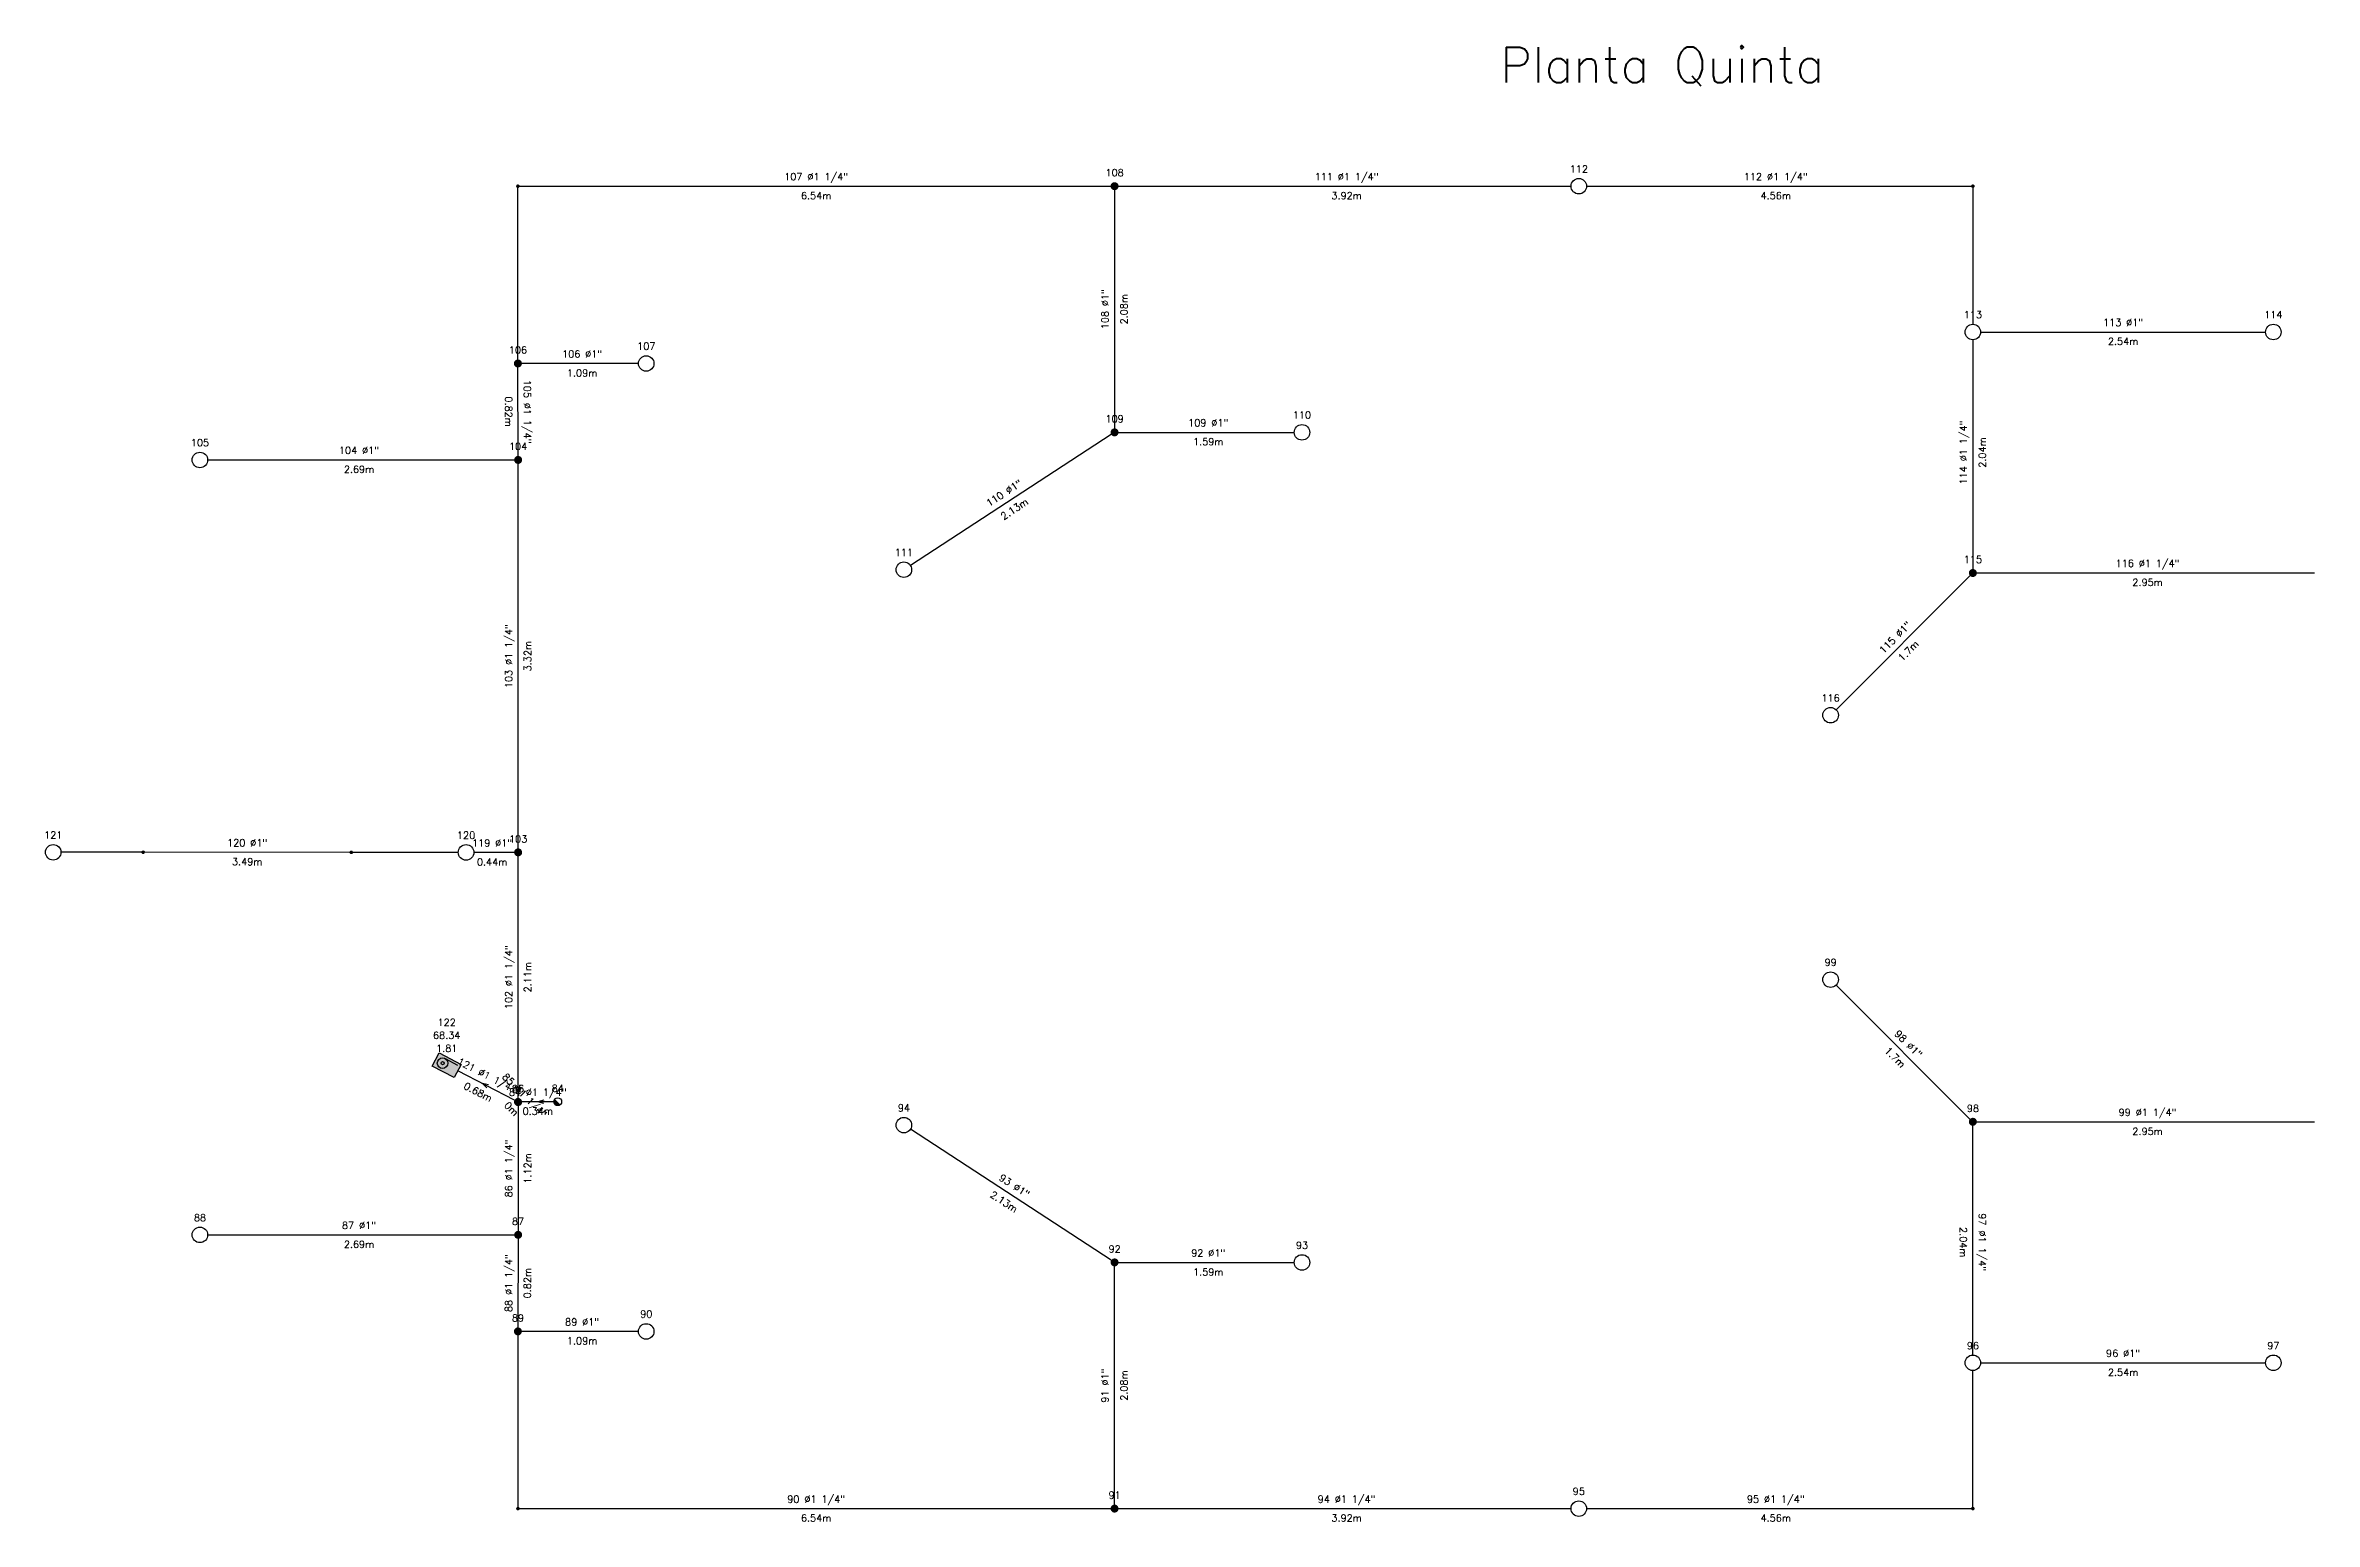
# Model space of a CAD drawing. Header units: metres. Extents: x -51.3 to 24.5, y -64.9 to 26.1.
# Drawn here: x -43.16 to -22.66, y -17.26 to -3.92 of the extents above; entities that cross this region are included whole.
import ezdxf
from ezdxf.enums import TextEntityAlignment as Align

# ---------------------------------------------------------------- set-up
doc = ezdxf.new("R2010")
doc.units = ezdxf.units.M
doc.header["$LTSCALE"] = 12.7
doc.layers.get('0').update_dxf_attribs({"linetype": 'CONTINUOUS'})
for name, color, linetype in [('TEXTO_NUDOS', 7, 'CONTINUOUS'), ('TEXTO_RAMAS', 7, 'CONTINUOUS'), ('UNIFILAR', 7, 'CONTINUOUS')]:
    doc.layers.add(name, color=color, linetype=linetype)
doc.styles.add('ROMANS', font='Romans', dxfattribs={"height": 0.0635})

msp = doc.modelspace()

# ---------------------------------------------------------------- texts
at = {"color": 7, "linetype": 'Continuous', "style": 'ROMANS'}
msp.add_text('Planta Quinta', height=0.32058, dxfattribs=at).set_placement((-28.557, -3.94), align=Align.TOP_CENTER)
at = {"layer": 'TEXTO_NUDOS', "color": 94, "linetype": 'Continuous', "style": 'ROMANS'}
for s, p in [('108', (-33.502, -5.106, 2.672)), ('112', (-29.309, -5.072, 2.672)), ('113', (-25.75, -6.389, 2.672)), ('114', (-23.036, -6.389, 2.672)), ('106', (-38.891, -6.707, 2.672)), ('107', (-37.732, -6.673, 2.672)), ('109', (-33.502, -7.329, 2.672)), ('110', (-31.809, -7.295, 2.672)), ('105', (-41.763, -7.544, 2.672)), ('104', (-38.889, -7.578, 2.672)), ('111', (-35.405, -8.536, 2.672)), ('115', (-25.75, -8.599, 2.672)), ('116', (-27.035, -9.85, 2.672)), ('121', (-43.088, -11.087, 1.475)), ('120', (-39.359, -11.089, 2.672)), ('103', (-38.889, -11.123, 2.672)), ('99', (-27.035, -12.237, 2.672)), ('68.34', (-39.534, -12.896, 1.603)), ('122', (-39.534, -12.779, 1.603)), ('1.81', (-39.534, -13.014, 1.603)), ('85', (-38.89, -13.377, 1.603)), ('86', (-38.889, -13.377, 2.672)), ('84', (-38.531, -13.375)), ('94', (-35.405, -13.551, 2.672)), ('98', (-25.75, -13.556, 2.672)), ('88', (-41.763, -14.543, 2.672)), ('87', (-38.889, -14.577, 2.672)), ('93', (-31.809, -14.792, 2.672)), ('92', (-33.502, -14.826, 2.672)), ('90', (-37.732, -15.414, 2.672)), ('89', (-38.891, -15.448, 2.672)), ('96', (-25.75, -15.698, 2.672)), ('97', (-23.036, -15.698, 2.672)), ('91', (-33.502, -17.049, 2.672)), ('95', (-29.309, -17.015, 2.672))]:
    msp.add_text(s, height=0.0641, dxfattribs=at).set_placement(p, align=Align.CENTER)
at = {"layer": 'TEXTO_RAMAS', "color": 94, "linetype": 'Continuous', "style": 'ROMANS'}
for s, height, p in [('107 Ø1 1/4"', 0.06412, (-36.197, -5.143, 2.672)), ('111 Ø1 1/4"', 0.06412, (-31.406, -5.143, 2.672)), ('112 Ø1 1/4"', 0.06412, (-27.53, -5.143, 2.672)), ('113 Ø1"', 0.0641, (-24.393, -6.459, 2.672)), ('106 Ø1"', 0.0641, (-38.311, -6.743, 2.672)), ('109 Ø1"', 0.0641, (-32.656, -7.365, 2.672)), ('116 Ø1 1/4"', 0.06412, (-24.172, -8.635, 2.672)), ('119 Ø1"', 0.0641, (-39.124, -11.159, 2.672)), ('84 Ø1 1/4"', 0.0641, (-38.712, -13.41)), ('99 Ø1 1/4"', 0.0641, (-24.172, -13.592, 2.672)), ('92 Ø1"', 0.0641, (-32.656, -14.862, 2.672)), ('89 Ø1"', 0.0641, (-38.311, -15.484, 2.672)), ('96 Ø1"', 0.0641, (-24.393, -15.768, 2.672)), ('90 Ø1 1/4"', 0.0641, (-36.197, -17.085, 2.672)), ('94 Ø1 1/4"', 0.0641, (-31.406, -17.085, 2.672)), ('95 Ø1 1/4"', 0.0641, (-27.53, -17.085, 2.672))]:
    msp.add_text(s, height=height, dxfattribs=at).set_placement(p, align=Align.CENTER)
for s, p in [('6.54m', (-36.197, -5.249, 2.672)), ('3.92m', (-31.406, -5.249, 2.672)), ('4.56m', (-27.53, -5.249, 2.672)), ('2.54m', (-24.393, -6.566, 2.672)), ('1.09m', (-38.311, -6.85, 2.672)), ('1.59m', (-32.656, -7.472, 2.672)), ('2.95m', (-24.172, -8.742, 2.672)), ('0.44m', (-39.124, -11.266, 2.672)), ('0.34m', (-38.712, -13.517)), ('2.95m', (-24.172, -13.699, 2.672)), ('1.59m', (-32.656, -14.969, 2.672)), ('1.09m', (-38.311, -15.591, 2.672)), ('2.54m', (-24.393, -15.875, 2.672)), ('6.54m', (-36.197, -17.192, 2.672)), ('3.92m', (-31.406, -17.192, 2.672)), ('4.56m', (-27.53, -17.192, 2.672))]:
    msp.add_text(s, height=0.0641, dxfattribs=at).set_placement(p, align=Align.TOP_CENTER)
for s, height, rotation, p in [('108 Ø1"', 0.0641, 90, (-33.556, -6.307, 2.672)), ('105 Ø1 1/4"', 0.06412, 270.1387, (-38.837, -7.232, 2.672)), ('114 Ø1 1/4"', 0.06412, 89.9948, (-25.804, -7.601, 2.672)), ('104 Ø1"', 0.0641, 0.0001, (-40.326, -7.614, 2.672)), ('110 Ø1"', 0.0641, 33.116, (-34.483, -7.994, 2.672)), ('103 Ø1 1/4"', 0.06412, 90, (-38.942, -9.44, 2.672)), ('115 Ø1"', 0.0641, 45, (-26.43, -9.293, 2.672)), ('120 Ø1"', 0.0641, 359.9575, (-41.336, -11.158, 2.073)), ('102 Ø1 1/4"', 0.06412, 90, (-38.942, -12.34, 2.672)), ('98 Ø1"', 0.0641, 315, (-26.355, -12.965, 2.672)), ('121 Ø1 1/4"', 0.06412, 332.7535, (-39.187, -13.253, 1.603)), ('85 Ø1 1/4"', 0.0641, 315.4193, (-38.852, -13.429, 2.137)), ('86 Ø1 1/4"', 0.0641, 90, (-38.942, -14.067, 2.672)), ('93 Ø1"', 0.0641, 326.884, (-34.424, -14.25, 2.672)), ('87 Ø1"', 0.0641, 359.9999, (-40.326, -14.613, 2.672)), ('97 Ø1 1/4"', 0.0641, 270.0052, (-25.697, -14.733, 2.672)), ('88 Ø1 1/4"', 0.0641, 89.8613, (-38.943, -15.102, 2.672)), ('91 Ø1"', 0.0641, 90, (-33.556, -16.027, 2.672))]:
    msp.add_text(s, height=height, rotation=rotation, dxfattribs=at).set_placement(p, align=Align.CENTER)
for s, rotation, p in [('2.08m', 90, (-33.449, -6.307, 2.672)), ('0.82m', 270.1387, (-38.943, -7.232, 2.672)), ('2.04m', 89.9948, (-25.697, -7.601, 2.672)), ('2.69m', 0.0001, (-40.326, -7.721, 2.672)), ('2.13m', 33.116, (-34.424, -8.084, 2.672)), ('3.32m', 90, (-38.836, -9.44, 2.672)), ('1.7m', 45, (-26.355, -9.369, 2.672)), ('3.49m', 359.9575, (-41.336, -11.265, 2.073)), ('2.11m', 90, (-38.836, -12.34, 2.672)), ('1.7m', 315, (-26.43, -13.041, 2.672)), ('0.68m', 332.7535, (-39.236, -13.348, 1.603)), ('0m', 315.4193, (-38.927, -13.505, 2.137)), ('1.12m', 90, (-38.836, -14.067, 2.672)), ('2.13m', 326.884, (-34.483, -14.34, 2.672)), ('2.69m', 359.9999, (-40.326, -14.72, 2.672)), ('2.04m', 270.0052, (-25.804, -14.733, 2.672)), ('0.82m', 89.8613, (-38.837, -15.102, 2.672)), ('2.08m', 90, (-33.449, -16.027, 2.672))]:
    msp.add_text(s, height=0.0641, rotation=rotation, dxfattribs=at).set_placement(p, align=Align.TOP_CENTER)

# ---------------------------------------------------------------- blocks, each defined once
blk = doc.blocks.new('CONEXION_PLANTAS_IPCI')
at = {"color": 0, "linetype": 'Continuous'}
blk.add_circle((-0.004736, -0.005671), 1.5, dxfattribs=at)
for points in [[(-1.499779, 0.11617), (-1.504474, -0.033694), (0.363297, -1.459821), (0.216286, -1.489298)], [(-1.480147, 0.264817), (-1.499779, 0.11617), (0.506632, -1.415814), (0.363297, -1.459821)], [(-1.445772, 0.410761), (-1.480147, 0.264817), (0.644856, -1.357718), (0.506632, -1.415814)], [(-1.396999, 0.552544), (-1.445772, 0.410761), (0.77659, -1.286112), (0.644856, -1.357718)], [(-1.334315, 0.688749), (-1.396999, 0.552544), (0.900518, -1.201713), (0.77659, -1.286112)], [(-1.258346, 0.818016), (-1.334315, 0.688749), (1.0154, -1.105363), (0.900518, -1.201713)], [(-1.169852, 0.939054), (-1.258346, 0.818016), (1.047775, -1.074419), (1.0154, -1.105363)], [(-1.069716, 1.050651), (-1.169852, 0.939054), (-0.004736, -0.005671), (1.047775, -1.074419)], [(-1.504474, -0.033694), (-1.494184, -0.183278), (0.216286, -1.489298), (0.067066, -1.503952)], [(-1.494184, -0.183278), (-1.469012, -0.331087), (0.067066, -1.503952), (-0.082871, -1.503635)], [(-1.469012, -0.331087), (-1.429209, -0.475645), (-0.082871, -1.503635), (-0.232027, -1.488351)], [(-1.429209, -0.475645), (-1.375174, -0.615507), (-0.232027, -1.488351), (-0.378913, -1.458252)], [(-1.375174, -0.615507), (-1.307445, -0.749276), (-0.378913, -1.458252), (-0.52206, -1.41364)], [(-1.307445, -0.749276), (-1.226701, -0.875615), (-0.52206, -1.41364), (-0.660037, -1.35496)], [(-1.226701, -0.875615), (-1.133746, -0.993262), (-0.660037, -1.35496), (-0.791468, -1.282798)], [(-1.133746, -0.993262), (-1.029511, -1.101041), (-0.791468, -1.282798), (-0.915037, -1.197876)]]:
    blk.add_solid(points, dxfattribs=at)
blk = doc.blocks.new('BOCA_RELLENO_IPCI')
at = {"color": 0}
blk.add_solid([(-2, 1.2), (2, 1.2), (-2, -1.2), (2, -1.2)], dxfattribs=at)
blk = doc.blocks.new('BOCA_INCENDIOS_IPCI')
at = {"color": 0, "linetype": 'Continuous'}
for p, q in [((-2, 1.2), (2, 1.2)), ((-2, -1.2), (-2, 1.2)), ((-0.75, 0.85), (1.535532, 0.85)), ((2, 1.2), (2, -1.2)), ((2, -1.2), (-2, -1.2))]:
    blk.add_line(p, q, dxfattribs=at)
for radius in [0.85, 0.25]:
    blk.add_circle((-0.75, 0), radius, dxfattribs=at)
blk = doc.blocks.new('NUDO_PASO_IPCI')
at = {"color": 0, "linetype": 'Continuous'}
for points in [[(-0.742494, 0.10584), (-0.749351, 0.031185), (-0.748721, -0.043781), (-0.749351, 0.031185)], [(-0.728219, 0.179437), (-0.742494, 0.10584), (-0.74061, -0.118309), (-0.748721, -0.043781)], [(-0.706667, 0.251241), (-0.728219, 0.179437), (-0.725099, -0.191656), (-0.74061, -0.118309)], [(-0.678054, 0.320535), (-0.706667, 0.251241), (-0.702343, -0.263087), (-0.725099, -0.191656)], [(-0.642667, 0.386626), (-0.678054, 0.320535), (-0.672569, -0.33189), (-0.702343, -0.263087)], [(-0.600858, 0.448854), (-0.642667, 0.386626), (-0.636075, -0.397377), (-0.672569, -0.33189)], [(-0.553045, 0.506597), (-0.600858, 0.448854), (-0.593226, -0.458893), (-0.636075, -0.397377)], [(-0.499707, 0.559279), (-0.553045, 0.506597), (-0.544449, -0.515825), (-0.593226, -0.458893)], [(-0.441376, 0.606372), (-0.499707, 0.559279), (-0.490233, -0.567602), (-0.544449, -0.515825)], [(-0.378635, 0.647407), (-0.441376, 0.606372), (-0.431118, -0.613708), (-0.490233, -0.567602)], [(-0.31211, 0.681973), (-0.378635, 0.647407), (-0.367696, -0.653682), (-0.431118, -0.613708)], [(-0.242467, 0.709725), (-0.31211, 0.681973), (-0.300599, -0.687124), (-0.367696, -0.653682)], [(-0.170402, 0.730386), (-0.242467, 0.709725), (-0.2305, -0.713702), (-0.300599, -0.687124)], [(-0.096633, 0.743749), (-0.170402, 0.730386), (-0.158097, -0.733148), (-0.2305, -0.713702)], [(-0.0219, 0.74968), (-0.096633, 0.743749), (-0.084114, -0.745268), (-0.158097, -0.733148)], [(0.053053, 0.748121), (-0.0219, 0.74968), (-0.009291, -0.749942), (-0.084114, -0.745268)], [(0.127475, 0.739087), (0.053053, 0.748121), (0.065624, -0.747123), (-0.009291, -0.749942)], [(0.200624, 0.722669), (0.127475, 0.739087), (0.139884, -0.736839), (0.065624, -0.747123)], [(0.271768, 0.699029), (0.200624, 0.722669), (0.212747, -0.719193), (0.139884, -0.736839)], [(0.340197, 0.668406), (0.271768, 0.699029), (0.283483, -0.694361), (0.212747, -0.719193)], [(0.405227, 0.631103), (0.340197, 0.668406), (0.351388, -0.662591), (0.283483, -0.694361)], [(0.466207, 0.587495), (0.405227, 0.631103), (0.415781, -0.624201), (0.351388, -0.662591)], [(0.52253, 0.538017), (0.466207, 0.587495), (0.47602, -0.579573), (0.415781, -0.624201)], [(0.573632, 0.483163), (0.52253, 0.538017), (0.531502, -0.529155), (0.47602, -0.579573)], [(0.619002, 0.423482), (0.573632, 0.483163), (0.581674, -0.47345), (0.531502, -0.529155)], [(0.658187, 0.359569), (0.619002, 0.423482), (0.626035, -0.413014), (0.581674, -0.47345)], [(0.690796, 0.292064), (0.658187, 0.359569), (0.66414, -0.348452), (0.626035, -0.413014)], [(0.716502, 0.22164), (0.690796, 0.292064), (0.695609, -0.280407), (0.66414, -0.348452)], [(0.73505, 0.149002), (0.716502, 0.22164), (0.720128, -0.209562), (0.695609, -0.280407)], [(0.746253, 0.074875), (0.73505, 0.149002), (0.737451, -0.136622), (0.720128, -0.209562)], [(0.75, 0), (0.746253, 0.074875), (0.747407, -0.062317), (0.737451, -0.136622)]]:
    blk.add_solid(points, dxfattribs=at)
blk = doc.blocks.new('NUDO_DERIVACION_IPCI')
at = {"color": 0, "linetype": 'Continuous'}
for points in [[(-0.742494, 0.10584), (-0.749351, 0.031185), (-0.748721, -0.043781), (-0.749351, 0.031185)], [(-0.728219, 0.179437), (-0.742494, 0.10584), (-0.74061, -0.118309), (-0.748721, -0.043781)], [(-0.706667, 0.251241), (-0.728219, 0.179437), (-0.725099, -0.191656), (-0.74061, -0.118309)], [(-0.678054, 0.320535), (-0.706667, 0.251241), (-0.702343, -0.263087), (-0.725099, -0.191656)], [(-0.642667, 0.386626), (-0.678054, 0.320535), (-0.672569, -0.33189), (-0.702343, -0.263087)], [(-0.600858, 0.448854), (-0.642667, 0.386626), (-0.636075, -0.397377), (-0.672569, -0.33189)], [(-0.553045, 0.506597), (-0.600858, 0.448854), (-0.593226, -0.458893), (-0.636075, -0.397377)], [(-0.499707, 0.559279), (-0.553045, 0.506597), (-0.544449, -0.515825), (-0.593226, -0.458893)], [(-0.441376, 0.606372), (-0.499707, 0.559279), (-0.490233, -0.567602), (-0.544449, -0.515825)], [(-0.378635, 0.647407), (-0.441376, 0.606372), (-0.431118, -0.613708), (-0.490233, -0.567602)], [(-0.31211, 0.681973), (-0.378635, 0.647407), (-0.367696, -0.653682), (-0.431118, -0.613708)], [(-0.242467, 0.709725), (-0.31211, 0.681973), (-0.300599, -0.687124), (-0.367696, -0.653682)], [(-0.170402, 0.730386), (-0.242467, 0.709725), (-0.2305, -0.713702), (-0.300599, -0.687124)], [(-0.096633, 0.743749), (-0.170402, 0.730386), (-0.158097, -0.733148), (-0.2305, -0.713702)], [(-0.0219, 0.74968), (-0.096633, 0.743749), (-0.084114, -0.745268), (-0.158097, -0.733148)], [(0.053053, 0.748121), (-0.0219, 0.74968), (-0.009291, -0.749942), (-0.084114, -0.745268)], [(0.127475, 0.739087), (0.053053, 0.748121), (0.065624, -0.747123), (-0.009291, -0.749942)], [(0.200624, 0.722669), (0.127475, 0.739087), (0.139884, -0.736839), (0.065624, -0.747123)], [(0.271768, 0.699029), (0.200624, 0.722669), (0.212747, -0.719193), (0.139884, -0.736839)], [(0.340197, 0.668406), (0.271768, 0.699029), (0.283483, -0.694361), (0.212747, -0.719193)], [(0.405227, 0.631103), (0.340197, 0.668406), (0.351388, -0.662591), (0.283483, -0.694361)], [(0.466207, 0.587495), (0.405227, 0.631103), (0.415781, -0.624201), (0.351388, -0.662591)], [(0.52253, 0.538017), (0.466207, 0.587495), (0.47602, -0.579573), (0.415781, -0.624201)], [(0.573632, 0.483163), (0.52253, 0.538017), (0.531502, -0.529155), (0.47602, -0.579573)], [(0.619002, 0.423482), (0.573632, 0.483163), (0.581674, -0.47345), (0.531502, -0.529155)], [(0.658187, 0.359569), (0.619002, 0.423482), (0.626035, -0.413014), (0.581674, -0.47345)], [(0.690796, 0.292064), (0.658187, 0.359569), (0.66414, -0.348452), (0.626035, -0.413014)], [(0.716502, 0.22164), (0.690796, 0.292064), (0.695609, -0.280407), (0.66414, -0.348452)], [(0.73505, 0.149002), (0.716502, 0.22164), (0.720128, -0.209562), (0.695609, -0.280407)], [(0.746253, 0.074875), (0.73505, 0.149002), (0.737451, -0.136622), (0.720128, -0.209562)], [(0.75, 0), (0.746253, 0.074875), (0.747407, -0.062317), (0.737451, -0.136622)]]:
    blk.add_solid(points, dxfattribs=at)
blk = doc.blocks.new('ROCIADOR_AUTOMATICO_IPCI')
at = {"color": 0, "linetype": 'Continuous'}
blk.add_circle((-0.004736, -0.005671), 1.5, dxfattribs=at)

# ---------------------------------------------------------------- linework, layer by layer
at = {"layer": 'UNIFILAR', "color": 94, "linetype": 'Continuous'}
for p, q in [((-38.891, -6.76, 2.672), (-38.891, -5.212, 2.672)), ((-38.875, -5.196, 2.672), (-33.539, -5.196, 2.672)), ((-33.502, -5.232, 2.672), (-33.502, -7.383, 2.672)), ((-33.466, -5.196, 2.672), (-29.379, -5.196, 2.672)), ((-29.239, -5.196, 2.672), (-25.766, -5.196, 2.672)), ((-25.75, -5.212, 2.672), (-25.75, -6.443, 2.672)), ((-25.68, -6.513, 2.672), (-23.106, -6.513, 2.672)), ((-25.75, -6.583, 2.672), (-25.75, -8.653, 2.672)), ((-38.889, -7.632, 2.672), (-38.891, -6.833, 2.672)), ((-37.802, -6.797, 2.672), (-38.855, -6.797, 2.672)), ((-33.533, -7.438, 2.672), (-35.346, -8.621, 2.672)), ((-33.466, -7.419, 2.672), (-31.879, -7.419, 2.672)), ((-41.693, -7.668, 2.672), (-38.925, -7.668, 2.672)), ((-38.889, -11.176, 2.672), (-38.889, -7.704, 2.672)), ((-25.776, -8.714, 2.672), (-26.985, -9.924, 2.672)), ((-25.714, -8.689, 2.672), (-22.663, -8.689, 2.672)), ((-42.292, -11.211, 1.475), (-43.018, -11.211, 1.475)), ((-40.412, -11.212, 2.672), (-42.26, -11.211, 1.475)), ((-39.429, -11.212, 2.672), (-40.38, -11.212, 2.672)), ((-38.925, -11.212, 2.672), (-39.289, -11.212, 2.672)), ((-38.889, -13.431, 2.672), (-38.889, -11.248, 2.672)), ((-25.776, -13.62, 2.672), (-26.985, -12.41, 2.672)), ((-38.922, -13.45, 1.603), (-39.434, -13.186, 1.603)), ((-39.171, -13.338, 1.603), (-39.212, -13.3, 1.603)), ((-39.157, -13.312, 1.603), (-39.212, -13.3, 1.603)), ((-38.893, -13.464), (-38.89, -13.466, 1.603)), ((-38.89, -13.466, 1.603), (-38.889, -13.467, 2.672)), ((-38.889, -13.503, 2.672), (-38.889, -14.63, 2.672)), ((-38.566, -13.464), (-38.877, -13.464)), ((-38.658, -13.449), (-38.712, -13.464)), ((-38.658, -13.479), (-38.712, -13.464)), ((-33.533, -14.896, 2.672), (-35.346, -13.713, 2.672)), ((-25.75, -15.751, 2.672), (-25.75, -13.681, 2.672)), ((-25.714, -13.645, 2.672), (-22.663, -13.645, 2.672)), ((-41.693, -14.666, 2.672), (-38.925, -14.666, 2.672)), ((-38.889, -14.702, 2.672), (-38.891, -15.501, 2.672)), ((-33.502, -17.102, 2.672), (-33.502, -14.951, 2.672)), ((-33.466, -14.915, 2.672), (-31.879, -14.915, 2.672)), ((-38.891, -15.574, 2.672), (-38.891, -17.122, 2.672)), ((-37.802, -15.538, 2.672), (-38.855, -15.538, 2.672)), ((-25.75, -17.122, 2.672), (-25.75, -15.891, 2.672)), ((-25.68, -15.821, 2.672), (-23.106, -15.821, 2.672)), ((-38.875, -17.138, 2.672), (-33.539, -17.138, 2.672)), ((-33.466, -17.138, 2.672), (-29.379, -17.138, 2.672)), ((-29.239, -17.138, 2.672), (-25.766, -17.138, 2.672))]:
    msp.add_line(p, q, dxfattribs=at)

# ---------------------------------------------------------------- block references
at = {"layer": 'UNIFILAR', "color": 94, "linetype": 'Continuous', "zscale": 1.06860841396}
for name, p, xscale, yscale in [('NUDO_PASO_IPCI', (-38.891, -5.196, 2.672), 0.0213721682792, 0.0213721682792), ('NUDO_DERIVACION_IPCI', (-33.502, -5.196, 2.672), 0.04808737862819999, 0.04808737862819999), ('ROCIADOR_AUTOMATICO_IPCI', (-29.309, -5.196, 2.672), 0.04675161811074999, 0.04675161811074999), ('NUDO_PASO_IPCI', (-25.75, -5.196, 2.672), 0.0213721682792, 0.0213721682792), ('ROCIADOR_AUTOMATICO_IPCI', (-25.75, -6.513, 2.672), 0.04675161811074999, 0.04675161811074999), ('ROCIADOR_AUTOMATICO_IPCI', (-23.036, -6.513, 2.672), 0.04675161811074999, 0.04675161811074999), ('NUDO_DERIVACION_IPCI', (-38.891, -6.797, 2.672), 0.04808737862819999, 0.04808737862819999), ('ROCIADOR_AUTOMATICO_IPCI', (-37.732, -6.797, 2.672), 0.04675161811074999, 0.04675161811074999), ('ROCIADOR_AUTOMATICO_IPCI', (-31.809, -7.419, 2.672), 0.04675161811074999, 0.04675161811074999), ('NUDO_DERIVACION_IPCI', (-33.502, -7.419, 2.672), 0.04808737862819999, 0.04808737862819999), ('ROCIADOR_AUTOMATICO_IPCI', (-41.763, -7.668, 2.672), 0.04675161811074999, 0.04675161811074999), ('NUDO_DERIVACION_IPCI', (-38.889, -7.668, 2.672), 0.04808737862819999, 0.04808737862819999), ('ROCIADOR_AUTOMATICO_IPCI', (-35.405, -8.659, 2.672), 0.04675161811074999, 0.04675161811074999), ('NUDO_DERIVACION_IPCI', (-25.75, -8.689, 2.672), 0.04808737862819999, 0.04808737862819999), ('ROCIADOR_AUTOMATICO_IPCI', (-27.035, -9.973, 2.672), 0.04675161811074999, 0.04675161811074999), ('ROCIADOR_AUTOMATICO_IPCI', (-43.088, -11.211, 1.475), 0.04675161811074999, 0.04675161811074999), ('NUDO_PASO_IPCI', (-42.276, -11.211, 1.475), 0.0213721682792, 0.0213721682792), ('NUDO_PASO_IPCI', (-40.396, -11.212, 2.672), 0.0213721682792, 0.0213721682792), ('ROCIADOR_AUTOMATICO_IPCI', (-39.359, -11.212, 2.672), 0.04675161811074999, 0.04675161811074999), ('NUDO_DERIVACION_IPCI', (-38.889, -11.212, 2.672), 0.04808737862819999, 0.04808737862819999), ('ROCIADOR_AUTOMATICO_IPCI', (-27.035, -12.361, 2.672), 0.04675161811074999, 0.04675161811074999), ('NUDO_DERIVACION_IPCI', (-38.89, -13.466, 1.603), 0.04808737862819999, 0.04808737862819999), ('NUDO_DERIVACION_IPCI', (-38.889, -13.467, 2.672), 0.04808737862819999, 0.04808737862819999), ('NUDO_PASO_IPCI', (-38.893, -13.464), 0.0213721682792, 0.0213721682792), ('CONEXION_PLANTAS_IPCI', (-38.531, -13.464), 0.02350938510712, 0.02350938510712), ('ROCIADOR_AUTOMATICO_IPCI', (-35.405, -13.675, 2.672), 0.04675161811074999, 0.04675161811074999), ('NUDO_DERIVACION_IPCI', (-25.75, -13.645, 2.672), 0.04808737862819999, 0.04808737862819999), ('ROCIADOR_AUTOMATICO_IPCI', (-41.763, -14.666, 2.672), 0.04675161811074999, 0.04675161811074999), ('NUDO_DERIVACION_IPCI', (-38.889, -14.666, 2.672), 0.04808737862819999, 0.04808737862819999), ('NUDO_DERIVACION_IPCI', (-33.502, -14.915, 2.672), 0.04808737862819999, 0.04808737862819999), ('ROCIADOR_AUTOMATICO_IPCI', (-31.809, -14.915, 2.672), 0.04675161811074999, 0.04675161811074999), ('NUDO_DERIVACION_IPCI', (-38.891, -15.538, 2.672), 0.04808737862819999, 0.04808737862819999), ('ROCIADOR_AUTOMATICO_IPCI', (-37.732, -15.538, 2.672), 0.04675161811074999, 0.04675161811074999), ('ROCIADOR_AUTOMATICO_IPCI', (-25.75, -15.821, 2.672), 0.04675161811074999, 0.04675161811074999), ('ROCIADOR_AUTOMATICO_IPCI', (-23.036, -15.821, 2.672), 0.04675161811074999, 0.04675161811074999), ('NUDO_PASO_IPCI', (-38.891, -17.138, 2.672), 0.0213721682792, 0.0213721682792), ('NUDO_DERIVACION_IPCI', (-33.502, -17.138, 2.672), 0.04808737862819999, 0.04808737862819999), ('ROCIADOR_AUTOMATICO_IPCI', (-29.309, -17.138, 2.672), 0.04675161811074999, 0.04675161811074999), ('NUDO_PASO_IPCI', (-25.75, -17.138, 2.672), 0.0213721682792, 0.0213721682792)]:
    msp.add_blockref(name, p, dxfattribs=dict(at, xscale=xscale, yscale=yscale))
at = {"layer": 'UNIFILAR', "color": 4, "linetype": 'Continuous', "xscale": 0.05610194173289999, "yscale": 0.05610194173289999, "zscale": 1.06860841396, "rotation": 332.5}
msp.add_blockref('BOCA_RELLENO_IPCI', (-39.534, -13.135, 1.603), dxfattribs=at)
at = {"layer": 'UNIFILAR', "color": 94, "linetype": 'Continuous', "xscale": 0.05610194173289999, "yscale": 0.05610194173289999, "zscale": 1.06860841396, "rotation": 332.5}
msp.add_blockref('BOCA_INCENDIOS_IPCI', (-39.534, -13.135, 1.603), dxfattribs=at)

msp.set_redraw_order([(e.dxf.handle, doc.entitydb.next_handle()) for e in msp.query("TEXT MTEXT ATTDEF DIMENSION ARC_DIMENSION")])  # texts and dimensions are drawn at this point

doc.saveas('drawing.dxf')
